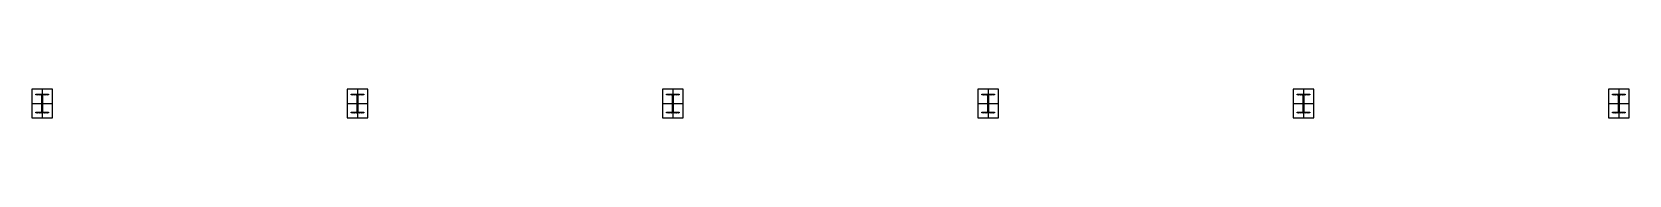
# Model space of a CAD drawing. Extents: x -40736 to 716455, y -65544 to 37405.
# Drawn here: x 283267 to 288332, y 33059 to 33151 of the extents above; entities that cross this region are included whole.
import ezdxf

# ---------------------------------------------------------------- set-up
doc = ezdxf.new("R2010")
doc.units = 0
doc.header["$LTSCALE"] = 600
doc.header["$MEASUREMENT"] = 0
doc.layers.get('0').update_dxf_attribs({"linetype": 'CONTINUOUS'})
doc.layers.add('1', color=1, linetype='CONTINUOUS')
doc.layers.add('C6', color=6, linetype='CONTINUOUS')

# ---------------------------------------------------------------- blocks, each defined once
blk = doc.blocks.new('*X413')
at = {"layer": 'C6', "color": 0}
for p, q in [((11763.7, 29453.8), (11764.5, 29454.6)), ((11763.7, 29452.9), (11765.3, 29454.6)), ((11764.6, 29452.1), (11767.1, 29454.6)), ((11765.5, 29452.1), (11768, 29454.6)), ((11767.3, 29452.1), (11769.8, 29454.6)), ((11768.1, 29452.1), (11770.6, 29454.6)), ((11769.9, 29452.1), (11772.4, 29454.6)), ((11770.8, 29452.1), (11773.3, 29454.6)), ((11772.6, 29452.1), (11775.1, 29454.6)), ((11773.4, 29452.1), (11775.9, 29454.6)), ((11775.2, 29452.1), (11777.7, 29454.6)), ((11776.1, 29452.1), (11778.6, 29454.6)), ((11777.9, 29452.1), (11780.4, 29454.6)), ((11778.7, 29452.1), (11781.2, 29454.6)), ((11780.5, 29452.1), (11783, 29454.6)), ((11781.4, 29452.1), (11783.9, 29454.6)), ((11782.9, 29451.8), (11785.7, 29454.6)), ((11782.9, 29450.9), (11786.5, 29454.6)), ((11782.9, 29449.1), (11784.5, 29450.7)), ((11782.9, 29448.2), (11784.5, 29449.8)), ((11782.9, 29446.5), (11784.5, 29448.1)), ((11782.9, 29445.6), (11784.5, 29447.2)), ((11782.9, 29443.8), (11784.5, 29445.4)), ((11782.9, 29442.9), (11784.5, 29444.5)), ((11782.9, 29441.2), (11784.5, 29442.8)), ((11782.9, 29440.3), (11784.5, 29441.9)), ((11782.9, 29438.5), (11784.5, 29440.1)), ((11782.9, 29437.6), (11784.5, 29439.2)), ((11782.9, 29435.9), (11784.5, 29437.5)), ((11782.9, 29435), (11784.5, 29436.6)), ((11782.9, 29433.2), (11784.5, 29434.8)), ((11782.9, 29432.3), (11784.5, 29433.9)), ((11782.9, 29430.6), (11784.5, 29432.2)), ((11782.9, 29429.7), (11784.5, 29431.3)), ((11782.9, 29427.9), (11784.5, 29429.5)), ((11782.9, 29427), (11784.5, 29428.6)), ((11785.8, 29452.1), (11788.3, 29454.6)), ((11786.7, 29452.1), (11789.2, 29454.6)), ((11788.5, 29452.1), (11791, 29454.6)), ((11789.4, 29452.1), (11791.9, 29454.6)), ((11791.1, 29452.1), (11793.6, 29454.6)), ((11792, 29452.1), (11794.5, 29454.6)), ((11793.8, 29452.1), (11796.3, 29454.6)), ((11794.7, 29452.1), (11797.2, 29454.6)), ((11796.4, 29452.1), (11798.9, 29454.6)), ((11797.3, 29452.1), (11799.8, 29454.6)), ((11799.1, 29452.1), (11801.6, 29454.6)), ((11800, 29452.1), (11802.5, 29454.6)), ((11801.7, 29452.1), (11803.7, 29454)), ((11802.6, 29452.1), (11803.7, 29453.1)), ((11763.7, 29395.4), (11765.3, 29397.1)), ((11763.7, 29394.6), (11766.2, 29397.1)), ((11765.4, 29394.6), (11767.9, 29397.1)), ((11766.3, 29394.6), (11768.8, 29397.1)), ((11768.1, 29394.6), (11770.6, 29397.1)), ((11769, 29394.6), (11771.5, 29397.1)), ((11770.7, 29394.6), (11773.2, 29397.1)), ((11771.6, 29394.6), (11774.1, 29397.1)), ((11773.4, 29394.6), (11775.9, 29397.1)), ((11774.3, 29394.6), (11776.8, 29397.1)), ((11776, 29394.6), (11778.5, 29397.1)), ((11776.9, 29394.6), (11779.4, 29397.1)), ((11778.7, 29394.6), (11781.2, 29397.1)), ((11779.6, 29394.6), (11782.1, 29397.1)), ((11781.3, 29394.6), (11784.5, 29397.7)), ((11782.2, 29394.6), (11784.7, 29397.1)), ((11782.9, 29425.3), (11784.5, 29426.9)), ((11782.9, 29424.4), (11784.5, 29426)), ((11782.9, 29422.6), (11784.5, 29424.2)), ((11782.9, 29421.7), (11784.5, 29423.3)), ((11782.9, 29420), (11784.5, 29421.6)), ((11782.9, 29419.1), (11784.5, 29420.7)), ((11782.9, 29417.3), (11784.5, 29418.9)), ((11782.9, 29416.4), (11784.5, 29418)), ((11782.9, 29414.6), (11784.5, 29416.2)), ((11782.9, 29413.8), (11784.5, 29415.4)), ((11782.9, 29412), (11784.5, 29413.6)), ((11782.9, 29411.1), (11784.5, 29412.7)), ((11782.9, 29409.3), (11784.5, 29410.9)), ((11782.9, 29408.5), (11784.5, 29410.1)), ((11782.9, 29406.7), (11784.5, 29408.3)), ((11782.9, 29405.8), (11784.5, 29407.4)), ((11782.9, 29404), (11784.5, 29405.6)), ((11782.9, 29403.2), (11784.5, 29404.8)), ((11782.9, 29401.4), (11784.5, 29403)), ((11782.9, 29400.5), (11784.5, 29402.1)), ((11782.9, 29398.7), (11784.5, 29400.3)), ((11782.9, 29397.9), (11784.5, 29399.5)), ((11784, 29394.6), (11786.5, 29397.1)), ((11784.9, 29394.6), (11787.4, 29397.1)), ((11786.7, 29394.6), (11789.2, 29397.1)), ((11787.5, 29394.6), (11790, 29397.1)), ((11789.3, 29394.6), (11791.8, 29397.1)), ((11790.2, 29394.6), (11792.7, 29397.1)), ((11792, 29394.6), (11794.5, 29397.1)), ((11792.8, 29394.6), (11795.3, 29397.1)), ((11794.6, 29394.6), (11797.1, 29397.1)), ((11795.5, 29394.6), (11798, 29397.1)), ((11797.3, 29394.6), (11799.8, 29397.1)), ((11798.1, 29394.6), (11800.6, 29397.1)), ((11799.9, 29394.6), (11802.4, 29397.1)), ((11800.8, 29394.6), (11803.3, 29397.1)), ((11802.6, 29394.6), (11803.7, 29395.7)), ((11803.4, 29394.6), (11803.7, 29394.8))]:
    blk.add_line(p, q, dxfattribs=at)
blk = doc.blocks.new('*U533')
at = {"linetype": 'Continuous'}
for p, q in [((-32.5, 0), (32.5, 0)), ((0, 46), (0, -46))]:
    blk.add_line(p, q, dxfattribs=at)
blk.add_lwpolyline([(-32.5, -46), (32.5, -46), (32.5, 46), (-32.5, 46)], close=True)
blk.add_lwpolyline([(-20, 30), (20, 30), (20, 27.5), (0.8, 27.5), (0.8, -27.5), (20, -27.5), (20, -30), (-20, -30), (-20, -27.5), (-0.8, -27.5), (-0.8, 27.5), (-20, 27.5), (-20, 30)])
blk.add_blockref('*X413', (-11783.7, -29424.6))
blk = doc.blocks.new('*U534')
at = {"layer": '1', "color": 0, "linetype": 'ByBlock', "lineweight": -2}
for p in [(0, 0), (1000, 0), (2000, 0), (3000, 0), (4000, 0), (5000, 0)]:
    blk.add_blockref('*U533', p, dxfattribs=at)

msp = doc.modelspace()

# ---------------------------------------------------------------- block references
at = {"layer": '1', "color": 0}
msp.add_blockref('*U534', (283299.56573, 33105.34864), dxfattribs=at)

doc.saveas('drawing.dxf')
